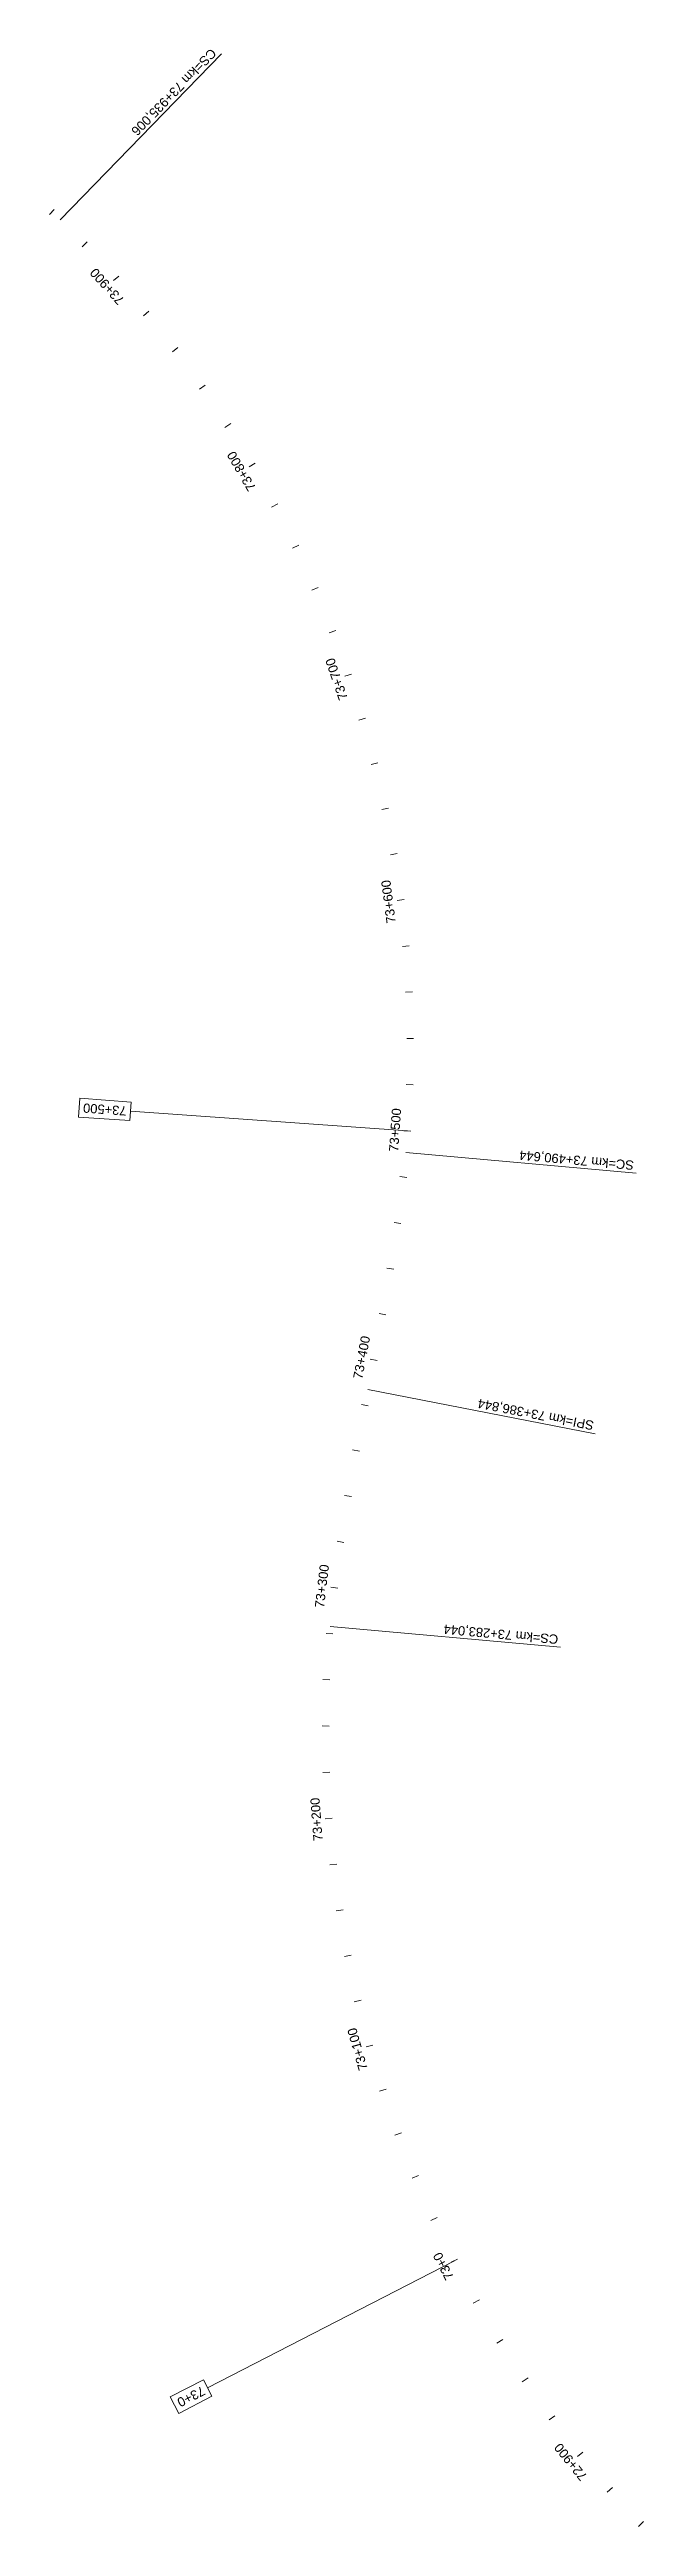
# Model space of a CAD drawing. Header units: metres. Extents: x 286368 to 330619, y 7396693 to 7466163.
# Drawn here: x 301048 to 301305, y 7442932 to 7444002 of the extents above; entities that cross this region are included whole.
import ezdxf

# ---------------------------------------------------------------- set-up
doc = ezdxf.new("R2010")
doc.units = ezdxf.units.M
doc.header["$MEASUREMENT"] = 0
for name, color, linetype, lineweight in [('U-HZ-ESTACAS', 3, 'Continuous', 30), ('U-HZ-KM', 1, 'Continuous', 20), ('U-HZ-NOTAVEIS', 2, 'Continuous', 30)]:
    doc.layers.add(name, color=color, linetype=linetype, lineweight=lineweight)
doc.layers.add('U-HZ-TRAÇO', color=3, linetype='TIC_LINE')
doc.styles.add('ARIAL', font='arial.ttf')
doc.styles.get("Standard").update_dxf_attribs({"font": 'arial.ttf'})
doc.linetypes.add('TIC_LINE', pattern='A,3.5,-0.25,["TIC",Standard,S=0.175,R=0,X=-0.05,Y=-0.1],-0.5', length=4.25)

msp = doc.modelspace()

# ---------------------------------------------------------------- texts
at = {"layer": 'U-HZ-ESTACAS', "style": 'ARIAL'}
for s, rotation, p in [('73+900', 131.7792, (301080.9, 7443894.3)), ('73+800', 120.32, (301137.7, 7443813)), ('73+700', 108.8609, (301177.3, 7443722)), ('73+600', 97.4017, (301198, 7443625)), ('73+500', 85.9426, (301199, 7443525.9)), ('73+400', 79.0525, (301183.4, 7443427.5)), ('73+300', 83.1082, (301166.9, 7443328.7)), ('73+200', 94.3865, (301166.4, 7443228.2)), ('73+100', 105.8457, (301185.9, 7443129.6)), ('73+0', 117.3049, (301223.2, 7443039.6)), ('72+900', 128.764, (301281, 7442953.6))]:
    msp.add_text(s, height=4, rotation=rotation, dxfattribs=at).set_placement(p)
at = {"layer": 'U-HZ-KM', "style": 'ARIAL'}
for s, rotation, p in [('73+500', 175.9426, (301081.7, 7443545.6)), ('73+0', 207.3049, (301114.2, 7442992.6))]:
    msp.add_text(s, height=4, rotation=rotation, dxfattribs=at).set_placement(p)
at = {"layer": 'U-HZ-NOTAVEIS', "linetype": 'TIC_LINE', "lineweight": 20, "char_height": 4, "attachment_point": 1, "style": 'ARIAL'}
for s, insert, rotation in [('{\\C256;CS=km 73+935,006}', (301120.8, 7444000.4), 225.7905), ('{\\C256;SC=km 73+490,644}', (301300.7, 7443518.1), 174.8704), ('{\\C256;SPI=km 73+386,844}', (301283.1, 7443405.6), 168.9569), ('{\\C256;CS=km 73+283,044}', (301268, 7443313.2), 174.8704)]:
    msp.add_mtext(s, dxfattribs=dict(at, insert=insert, rotation=rotation))

# ---------------------------------------------------------------- blocks, each defined once
blk = doc.blocks.new('AeccTick (TIC)')
at = {"layer": 'U-HZ-TRAÇO', "lineweight": -2}
blk.add_line((0, 0.75), (0, -0.75), dxfattribs=at)

# ---------------------------------------------------------------- linework, layer by layer
at = {"layer": 'U-HZ-KM', "linetype": 'Continuous', "lineweight": 0}
for p, q in [((301061.4, 7443549.1), (301060.8, 7443541)), ((301083.6, 7443547.5), (301061.4, 7443549.1)), ((301083, 7443539.5), (301083.6, 7443547.5)), ((301203, 7443535), (301083.3, 7443543.5)), ((301060.8, 7443541), (301083, 7443539.5)), ((301223.3, 7443046.7), (301116.6, 7442991.7)), ((301114.8, 7442995.2), (301100.5, 7442987.9)), ((301100.5, 7442987.9), (301104.2, 7442980.7)), ((301104.2, 7442980.7), (301118.5, 7442988.1)), ((301118.5, 7442988.1), (301114.8, 7442995.2))]:
    msp.add_line(p, q, dxfattribs=at)
at = {"layer": 'U-HZ-NOTAVEIS', "color": 1, "linetype": 'Continuous', "lineweight": 0}
for p, q in [((301052.9, 7443928.8), (301122.6, 7444000.5)), ((301202.3, 7443525.7), (301301.9, 7443516.7)), ((301185.9, 7443423.2), (301284.1, 7443404.1)), ((301169.6, 7443320.8), (301269.2, 7443311.8))]:
    msp.add_line(p, q, dxfattribs=at)

# ---------------------------------------------------------------- block references
at = {"layer": 'U-HZ-TRAÇO', "linetype": 'TIC_LINE', "lineweight": 20}
for p, xscale, yscale, zscale, rotation in [((301049.3, 7443932.2), 2, 2, 2, 136.3404227701103), ((301063.5, 7443918.2), 2, 2, 2, 134.0710131284768), ((301090.1, 7443888.3), 2, 2, 2, 129.4873507674106), ((301102.6, 7443872.7), 2, 2, 2, 127.1955195869393), ((301114.3, 7443856.5), 2, 2, 2, 124.9036884063772), ((301125.4, 7443839.9), 1.999999999999999, 1.999999999999999, 1.999999999999999, 122.6118572258645), ((301145.6, 7443805.3), 2, 2, 2, 118.0281948648611), ((301154.7, 7443787.5), 1.999999999999999, 1.999999999999999, 1.999999999999999, 115.7363636843278), ((301163, 7443769.3), 2, 2, 2, 113.4445325037907), ((301170.6, 7443750.8), 2, 2, 2, 111.1527013232728), ((301183.5, 7443713), 2, 2, 2, 106.5690389621892), ((301188.8, 7443693.7), 2, 2, 2, 104.2772077816335), ((301193.4, 7443674.2), 2, 2, 2, 101.9853766011192), ((301197.1, 7443654.6), 2, 2, 2, 99.69354542059715), ((301202.3, 7443614.9), 1.999999999999999, 1.999999999999999, 1.999999999999999, 95.10988305959872), ((301203.7, 7443595), 2, 2, 2, 92.8180518791051), ((301204.2, 7443575), 2, 2, 2, 90.52622069855398), ((301204, 7443555), 2, 2, 2, 88.23438951799834), ((301201.2, 7443515.1), 2, 2, 2, 83.72933893682652), ((301198.7, 7443495.2), 2, 2, 2, 81.90686379947793), ((301195.6, 7443475.5), 2, 2, 2, 80.51598105414799), ((301192.2, 7443455.8), 2, 2, 2, 79.56370274681039), ((301184.6, 7443416.5), 2, 2, 2, 78.9827810792774), ((301180.8, 7443396.9), 2, 2, 2, 79.35467083287884), ((301177.3, 7443377.2), 2, 2, 2, 80.16787843072419), ((301174.1, 7443357.4), 1.999999999999999, 1.999999999999999, 1.999999999999999, 81.42080621815951), ((301169.3, 7443317.7), 2, 2, 2, 85.2192176987663), ((301168, 7443297.8), 2, 2, 2, 87.51104887935027), ((301167.6, 7443277.8), 2, 2, 2, 89.80288005980813), ((301167.9, 7443257.8), 2, 2, 2, 92.09471124033406), ((301171, 7443217.9), 2, 2, 2, 96.67837360142066), ((301173.7, 7443198.1), 1.999999999999999, 1.999999999999999, 1.999999999999999, 98.97020478197453), ((301177.2, 7443178.4), 2, 2, 2, 101.26203596241), ((301181.5, 7443158.9), 2, 2, 2, 103.5538671429921), ((301192.4, 7443120.4), 2, 2, 2, 108.1375295039662), ((301199, 7443101.5), 2, 2, 2, 110.429360684496), ((301206.4, 7443082.9), 2, 2, 2, 112.7211918650682), ((301214.5, 7443064.7), 2, 2, 2, 115.0130230455773), ((301232.8, 7443029.1), 2, 2, 2, 119.596685406606), ((301243, 7443011.9), 1.999999999999999, 1.999999999999999, 1.999999999999999, 121.8885165871777), ((301253.9, 7442995.2), 2, 2, 2, 124.1803477676979), ((301265.5, 7442978.8), 2, 2, 2, 126.472178948203), ((301290.5, 7442947.7), 2, 2, 2, 131.0558413092205), ((301304, 7442932.9), 2, 2, 2, 133.3476724897775)]:
    msp.add_blockref('AeccTick (TIC)', p, dxfattribs=dict(at, xscale=xscale, yscale=yscale, zscale=zscale, rotation=rotation))
at = {"layer": 'U-HZ-TRAÇO', "linetype": 'Continuous', "lineweight": 20}
for p, xscale, yscale, zscale, rotation in [((301077.1, 7443903.5), 2, 2, 2, 131.77918194796), ((301135.9, 7443822.8), 2, 2, 2, 120.3200260453472), ((301177.4, 7443732), 2, 2, 2, 108.8608701427703), ((301200.1, 7443634.8), 2, 2, 2, 97.40171424007737), ((301203, 7443535), 2, 2, 2, 85.94255833746588), ((301188.4, 7443436.1), 2, 2, 2, 79.05246693629061), ((301171.4, 7443337.6), 2, 2, 2, 83.10823782903455), ((301169, 7443237.8), 2, 2, 2, 94.3865424209271), ((301186.6, 7443139.5), 1.999999999999999, 1.999999999999999, 1.999999999999999, 105.8456983234914), ((301223.3, 7443046.7), 2, 2, 2, 117.3048542261507), ((301277.7, 7442963), 2, 2, 2, 128.7640101286859)]:
    msp.add_blockref('AeccTick (TIC)', p, dxfattribs=dict(at, xscale=xscale, yscale=yscale, zscale=zscale, rotation=rotation))

msp.set_redraw_order([(e.dxf.handle, doc.entitydb.next_handle()) for e in msp.query("TEXT MTEXT ATTDEF DIMENSION ARC_DIMENSION")])  # texts and dimensions are drawn at this point

doc.saveas('drawing.dxf')
